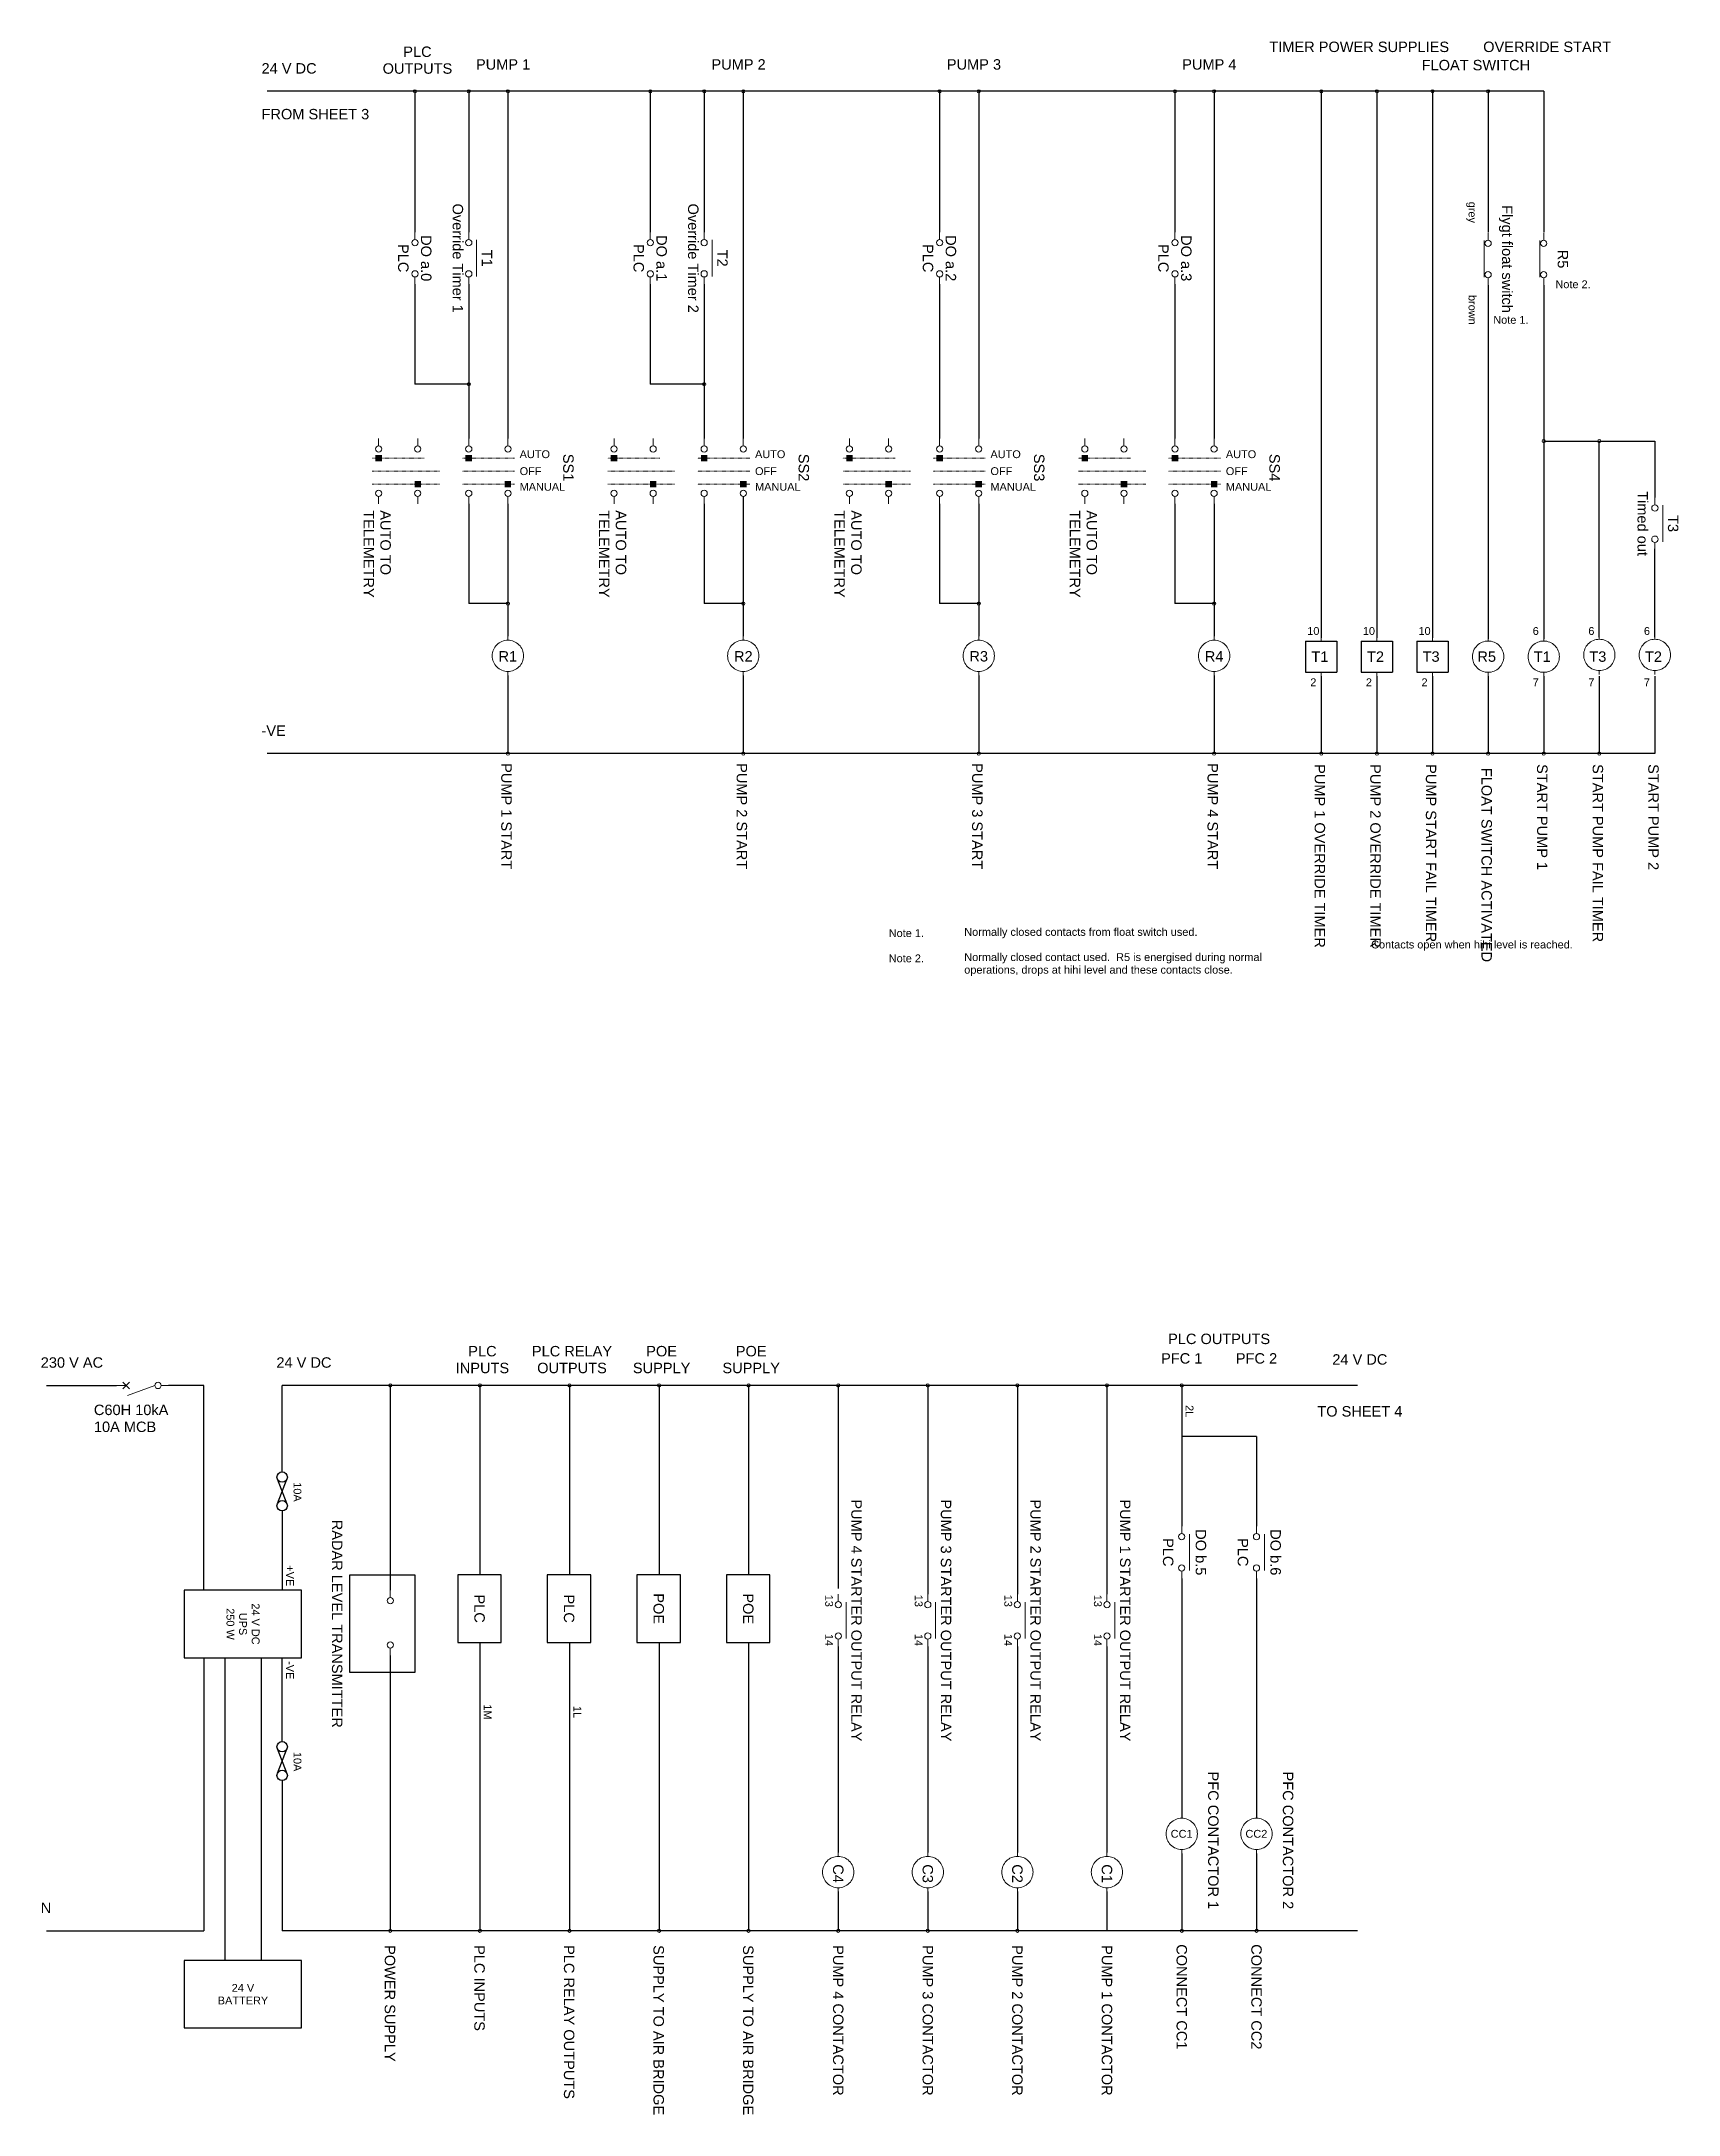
# Model space of a CAD drawing. Header units: millimetres. Extents: x -325 to 284974, y -1 to 659558.
# Drawn here: x -325.2 to -11.4, y 744.2 to 1141.7 of the extents above; entities that cross this region are included whole.
import ezdxf

# ---------------------------------------------------------------- set-up
doc = ezdxf.new("R2010")
doc.units = ezdxf.units.MM
doc.header["$LTSCALE"] = 0.5
doc.linetypes.add('STYLE_01', pattern=[0.11811, 0.07874, -0.03937])
doc.layers.add('DRAWING', color=7, linetype='Continuous')
doc.layers.add('TEXT', color=2, linetype='Continuous')
doc.styles.add('Arial', font='arial.ttf')

msp = doc.modelspace()

# ---------------------------------------------------------------- texts
at = {"layer": 'TEXT', "line_spacing_factor": 0.966482, "style": 'Arial'}
for s, insert, char_height, attachment_point in [('TIMER POWER SUPPLIES', (-72.59, 1141.66), 2, 2), ('OVERRIDE START', (-36.56, 1141.66), 2, 2), ('24 V DC', (-283.03, 1137.53), 2, 1), ('PLC\\POUTPUTS', (-253.14, 1140.72), 2, 2), ('PUMP 1', (-236.72, 1138.29), 2, 2), ('PUMP 2', (-191.58, 1138.29), 2, 2), ('PUMP 3', (-146.45, 1138.29), 2, 2), ('PUMP 4', (-101.32, 1138.29), 2, 2), ('FLOAT SWITCH', (-50.22, 1138.16), 2, 2), ('Note 2.', (-34.98, 1095.12), 1.5, 4), ('Note 1.', (-46.89, 1088.3), 1.5, 4), ('\\lAUTO', (-233.55, 1063.3), 1.5, 1), ('\\lAUTO', (-188.42, 1063.3), 1.5, 1), ('\\lAUTO', (-143.29, 1063.3), 1.5, 1), ('\\lAUTO', (-98.16, 1063.3), 1.5, 1), ('\\lOFF', (-233.55, 1060.05), 1.5, 1), ('\\lOFF', (-188.42, 1060.05), 1.5, 1), ('\\lOFF', (-143.29, 1060.05), 1.5, 1), ('\\lOFF', (-98.16, 1060.05), 1.5, 1), ('\\lMANUAL', (-233.55, 1057.05), 1.5, 1), ('\\lMANUAL', (-188.42, 1057.05), 1.5, 1), ('\\lMANUAL', (-143.29, 1057.05), 1.5, 1), ('\\lMANUAL', (-98.16, 1057.05), 1.5, 1), ('10', (-81.39, 1029.4), 1.5, 2), ('10', (-70.73, 1029.4), 1.5, 2), ('10', (-60.07, 1029.4), 1.5, 2), ('6', (-38.75, 1029.4), 1.5, 2), ('6', (-28.09, 1029.4), 1.5, 2), ('6', (-17.43, 1029.4), 1.5, 2), ('R1', (-235.81, 1023.79), 2, 5), ('R2', (-190.67, 1023.79), 2, 5), ('R3', (-145.54, 1023.79), 2, 5), ('R4', (-100.41, 1023.79), 2, 5), ('T1', (-80.13, 1023.73), 2, 5), ('T2', (-69.47, 1023.73), 2, 5), ('T3', (-58.81, 1023.73), 2, 5), ('R5', (-48.15, 1023.73), 2, 5), ('T1', (-37.49, 1023.73), 2, 5), ('T3', (-26.84, 1023.73), 2, 5), ('T2', (-16.18, 1023.73), 2, 5), ('-VE', (-283.04, 1010.54), 2, 1), ('Note 1.\\P\\PNote 2.', (-162.79, 971.47), 1.5, 1), ('Normally closed contacts from float switch used.  \\P^I^I^I^I^I^I^I^I^I^I^I^I^IContacts open when hihi level is reached.\\PNormally closed contact used.  R5 is energised during normal\\Poperations, drops at hihi level and these contacts close.', (-148.31, 971.7), 1.5, 1), ('PLC\\PINPUTS', (-240.68, 888.94), 2, 5), ('PLC RELAY\\POUTPUTS', (-223.51, 888.94), 2, 5), ('POE\\PSUPPLY', (-206.33, 888.94), 2, 5), ('POE\\PSUPPLY', (-189.16, 888.94), 2, 5), ('PLC OUTPUTS', (-99.45, 892.91), 2, 5), ('230 V AC', (-325.36, 889.39), 2, 1), ('24 V DC', (-280.18, 889.39), 2, 1), ('PFC 1', (-106.62, 890.18), 2, 2), ('PFC 2', (-92.28, 890.18), 2, 2), ('24 V DC', (-72.47, 889.98), 2, 2), ('\\lC60H 10kA', (-315.17, 880.31), 2, 1), ('TO SHEET 4', (-72.47, 878), 2, 8), ('\\l10A MCB', (-315.17, 877.06), 2, 1), ('CC1', (-106.64, 798.01), 1.5, 5), ('CC2', (-92.31, 798.01), 1.5, 5), ('N', (-325.36, 784.83), 2, 1), ('24 V\\PBATTERY', (-286.59, 767.27), 1.5, 5)]:
    msp.add_mtext(s, dxfattribs=dict(at, insert=insert, char_height=char_height, attachment_point=attachment_point))
for s, insert, char_height, attachment_point, rotation in [('FROM SHEET 3', (-283.03, 1126.73), 2, 7, 360), ('Override Timer 1', (-244.39, 1100.13), 2, 2, 270), ('Override Timer 2', (-199.26, 1100.13), 2, 2, 270), ('grey', (-50.13, 1108.92), 1.5, 2, 270), ('Flygt float switch', (-43.21, 1099.97), 2, 2, 270), ('PLC', (-254.85, 1100.13), 2, 2, 270), ('DO a.0', (-250.46, 1100.13), 2, 2, 270), ('T1', (-238.8, 1100.13), 2, 2, 270), ('PLC', (-209.72, 1100.13), 2, 2, 270), ('DO a.1', (-205.33, 1100.13), 2, 2, 270), ('T2', (-193.67, 1100.13), 2, 2, 270), ('PLC', (-154.26, 1100.13), 2, 2, 270), ('DO a.2', (-149.87, 1100.13), 2, 2, 270), ('PLC', (-109.13, 1100.13), 2, 2, 270), ('DO a.3', (-104.74, 1100.13), 2, 2, 270), ('R5', (-32.55, 1099.97), 2, 2, 270), ('brown', (-50.13, 1090.23), 1.5, 2, 270), ('SS1', (-223.2, 1062.62), 2, 1, 270), ('SS2', (-178.07, 1062.62), 2, 1, 270), ('SS3', (-132.94, 1062.62), 2, 1, 270), ('SS4', (-87.81, 1062.62), 2, 1, 270), ('Timed out', (-17.24, 1049.25), 2, 2, 270), ('AUTO TO \\PTELEMETRY', (-260.86, 1051.8), 2, 4, 270), ('AUTO TO \\PTELEMETRY', (-215.73, 1051.8), 2, 4, 270), ('AUTO TO \\PTELEMETRY', (-170.6, 1051.8), 2, 4, 270), ('AUTO TO \\PTELEMETRY', (-125.47, 1051.8), 2, 4, 270), ('T3', (-11.41, 1049.25), 2, 2, 270), ('2', (-81.39, 1018.07), 1.5, 8, 0), ('2', (-70.73, 1018.07), 1.5, 8, 0), ('2', (-60.07, 1018.07), 1.5, 8, 0), ('7', (-38.75, 1018.07), 1.5, 8, 0), ('7', (-28.09, 1018.07), 1.5, 8, 0), ('7', (-17.43, 1018.07), 1.5, 8, 0), ('PUMP 1 START', (-236.09, 1003.31), 2, 4, 270), ('PUMP 2 START', (-190.96, 1003.31), 2, 4, 270), ('PUMP 3 START', (-145.82, 1003.31), 2, 4, 270), ('PUMP 4 START', (-100.69, 1003.31), 2, 4, 270), ('PUMP 1 OVERRIDE TIMER', (-80.15, 1003.13), 2, 4, 270), ('PUMP 2 OVERRIDE TIMER', (-69.49, 1003.13), 2, 4, 270), ('PUMP START FAIL TIMER', (-58.83, 1003.13), 2, 4, 270), ('FLOAT SWITCH ACTIVATED', (-48.17, 1002.41), 2, 4, 270), ('START PUMP 1', (-37.51, 1003.13), 2, 4, 270), ('START PUMP FAIL TIMER', (-26.85, 1003.13), 2, 4, 270), ('START PUMP 2', (-16.19, 1003.13), 2, 4, 270), ('2L', (-104.37, 879.05), 1.5, 2, 270), ('10A', (-275.4, 863.56), 1.5, 2, 270), ('PUMP 4 STARTER OUTPUT RELAY', (-167.97, 838.94), 2, 2, 270), ('PUMP 3 STARTER OUTPUT RELAY', (-150.8, 838.94), 2, 2, 270), ('PUMP 2 STARTER OUTPUT RELAY', (-133.63, 838.94), 2, 2, 270), ('PUMP 1 STARTER OUTPUT RELAY', (-116.45, 838.94), 2, 2, 270), ('RADAR LEVEL TRANSMITTER', (-267.53, 838.29), 2, 2, 270), ('DO b.5', (-101.94, 852), 2, 2, 270), ('DO b.6', (-87.61, 852), 2, 2, 270), ('PLC', (-108.22, 852), 2, 2, 270), ('PLC', (-93.89, 852), 2, 2, 270), ('+VE', (-277.56, 845.49), 1.5, 6, 270), ('PLC', (-241.25, 841.19), 2, 5, 270), ('PLC', (-224.08, 841.19), 2, 5, 270), ('POE', (-206.9, 841.19), 2, 5, 270), ('POE', (-189.73, 841.18), 2, 5, 270), ('13', (-173.47, 842.69), 1.5, 2, 270), ('13', (-156.3, 842.69), 1.5, 2, 270), ('13', (-139.13, 842.69), 1.5, 2, 270), ('13', (-121.95, 842.69), 1.5, 2, 270), ('24 V DC\\PUPS\\P250 W', (-286.59, 838.25), 1.5, 5, 270), ('14', (-173.47, 835.19), 1.5, 2, 270), ('14', (-156.3, 835.19), 1.5, 2, 270), ('14', (-139.13, 835.19), 1.5, 2, 270), ('14', (-121.95, 835.19), 1.5, 2, 270), ('-VE', (-277.56, 831.14), 1.5, 4, 270), ('1M', (-238.92, 821.38), 1.5, 2, 270), ('1L', (-221.74, 821.38), 1.5, 2, 270), ('10A', (-275.4, 811.86), 1.5, 2, 270), ('PFC CONTACTOR 1', (-99.56, 796.76), 2, 2, 270), ('PFC CONTACTOR 2', (-85.23, 796.76), 2, 2, 270), ('C4', (-171.47, 792.18), 2, 1, 270), ('C3', (-154.3, 792.18), 2, 1, 270), ('C2', (-137.13, 792.18), 2, 1, 270), ('C1', (-119.95, 792.18), 2, 1, 270), ('POWER SUPPLY', (-257.41, 776.68), 2, 1, 270), ('PLC INPUTS', (-240.24, 776.68), 2, 1, 270), ('PLC RELAY OUTPUTS', (-223.06, 776.68), 2, 1, 270), ('SUPPLY TO AIR BRIDGE', (-205.89, 776.68), 2, 1, 270), ('SUPPLY TO AIR BRIDGE', (-188.72, 776.67), 2, 1, 270), ('PUMP 4 CONTACTOR', (-171.47, 776.68), 2, 1, 270), ('PUMP 3 CONTACTOR', (-154.3, 776.68), 2, 1, 270), ('PUMP 2 CONTACTOR', (-137.13, 776.68), 2, 1, 270), ('PUMP 1 CONTACTOR', (-119.95, 776.68), 2, 1, 270), ('CONNECT CC1', (-106.63, 776.85), 2, 4, 270), ('CONNECT CC2', (-92.3, 776.85), 2, 4, 270)]:
    msp.add_mtext(s, dxfattribs=dict(at, insert=insert, char_height=char_height, attachment_point=attachment_point, rotation=rotation))

# ---------------------------------------------------------------- blocks, each defined once
blk = doc.blocks.new('RLY')
at = {"layer": 'DRAWING', "color": 5, "lineweight": 13}
for p, q in [((0.75, 0), (0, 0)), ((7.5, 0), (6.75, 0))]:
    blk.add_line(p, q, dxfattribs=at)
at = {"layer": 'DRAWING', "color": 5, "lineweight": 5, "flags": 128}
blk.add_lwpolyline([(3.75, 3, -0.414214), (6.75, 0, -0.414214), (3.75, -3, -0.414214), (0.75, 0, -0.414214), (3.75, 3, -0.414214)], format="xyb", dxfattribs=at)
blk = doc.blocks.new('JUNCTION')
at = {"layer": 'DRAWING', "lineweight": 13, "flags": 128}
blk.add_lwpolyline([(-0.3125, 0, 0.41421356), (0, -0.3125, 0.41421356), (0.3125, 0, 0.41421356), (0, 0.3125, 0.41421356)], format="xyb", close=True, dxfattribs=at)
blk = doc.blocks.new('NOCT')
at = {"layer": 'DRAWING', "color": 5, "lineweight": 13}
for p, q in [((1.35, 0), (0, 0)), ((8.65, 0), (10, 0))]:
    blk.add_line(p, q, dxfattribs=at)
at = {"layer": 'DRAWING', "color": 5, "lineweight": 5}
blk.add_line((1.5, 1.5), (8.5, 1.5), dxfattribs=at)
at = {"layer": 'DRAWING', "color": 5, "lineweight": 5, "flags": 128}
for points in [[(2, 0.6, -0.414214), (2.6, 0, -0.414214), (2, -0.6, -0.414214), (1.4, 0, -0.414214), (2, 0.6, -0.414214)], [(8, 0.6, -0.414214), (8.6, 0, -0.414214), (8, -0.6, -0.414214), (7.4, 0, -0.414214), (8, 0.6, -0.414214)]]:
    blk.add_lwpolyline(points, format="xyb", dxfattribs=at)
blk = doc.blocks.new('FUSE')
at = {"layer": 'DRAWING'}
for p, q in [((0.93, 6.14), (-0.93, 1.36)), ((-0.93, 6.14), (0.93, 1.36))]:
    blk.add_line(p, q, dxfattribs=at)
for centre in [(0, 6.5), (0, 1)]:
    blk.add_circle(centre, 1, dxfattribs=at)
blk = doc.blocks.new('NOCB')
at = {"layer": 'DRAWING', "color": 5, "lineweight": 5}
for p, q in [((2.65, 0), (7.85, 1.9)), ((7.5, 0.625), (8.75, -0.625)), ((7.5, -0.625), (8.75, 0.625))]:
    blk.add_line(p, q, dxfattribs=at)
at = {"layer": 'DRAWING', "color": 5, "lineweight": 13}
for p, q in [((8.125, 0), (10, 0)), ((1.35, 0), (0, 0))]:
    blk.add_line(p, q, dxfattribs=at)
at = {"layer": 'DRAWING', "color": 5, "lineweight": 5, "flags": 128}
blk.add_lwpolyline([(2, 0.6, -0.4142136), (2.6, 0, -0.4142136), (2, -0.6, -0.4142136), (1.4, 0, -0.4142136), (2, 0.6, -0.4142136)], format="xyb", dxfattribs=at)
blk = doc.blocks.new('contact')
at = {"layer": 'DRAWING', "color": 5, "lineweight": 13}
for p, q in [((1.35, 0), (0, 0)), ((8.65, 0), (10, 0))]:
    blk.add_line(p, q, dxfattribs=at)
at = {"layer": 'DRAWING', "color": 5, "lineweight": 5, "flags": 128}
for points in [[(2, 0.6, -0.414214), (2.6, 0, -0.414214), (2, -0.6, -0.414214), (1.4, 0, -0.414214), (2, 0.6, -0.414214)], [(8, 0.6, -0.414214), (8.6, 0, -0.414214), (8, -0.6, -0.414214), (7.4, 0, -0.414214), (8, 0.6, -0.414214)]]:
    blk.add_lwpolyline(points, format="xyb", dxfattribs=at)
blk = doc.blocks.new('NCCT')
at = {"layer": 'DRAWING', "color": 5, "lineweight": 13}
for p, q in [((1.35, 0), (0, 0)), ((8.65, 0), (10, 0))]:
    blk.add_line(p, q, dxfattribs=at)
at = {"layer": 'DRAWING', "color": 5, "lineweight": 5}
blk.add_line((1.45, -0.75), (8.5, -0.75), dxfattribs=at)
at = {"layer": 'DRAWING', "color": 5, "lineweight": 5, "flags": 128}
for points in [[(2, 0.6, -0.414214), (2.6, 0, -0.414214), (2, -0.6, -0.414214), (1.4, 0, -0.414214), (2, 0.6, -0.414214)], [(8, 0.6, -0.414214), (8.6, 0, -0.414214), (8, -0.6, -0.414214), (7.4, 0, -0.414214), (8, 0.6, -0.414214)]]:
    blk.add_lwpolyline(points, format="xyb", dxfattribs=at)
blk = doc.blocks.new('TIMER')
at = {"layer": 'DRAWING', "color": 5, "lineweight": 13}
for p, q in [((0.75, 0), (0, 0)), ((7.5, 0), (6.75, 0))]:
    blk.add_line(p, q, dxfattribs=at)
at = {"layer": 'DRAWING', "color": 5, "linetype": 'ByBlock'}
for p, q in [((0.75, 3), (0.75, -3)), ((6.75, 3), (0.75, 3)), ((6.75, 3), (6.75, -3)), ((6.75, -3), (0.75, -3))]:
    blk.add_line(p, q, dxfattribs=at)

# ---------------------------------------------------------------- linework, layer by layer
at = {"color": 5, "linetype": 'STYLE_01', "lineweight": 13}
for p, q in [((-251.83, 1061.8), (-261.83, 1061.8)), ((-234.55, 1061.8), (-244.55, 1061.8)), ((-206.7, 1061.8), (-216.7, 1061.8)), ((-189.42, 1061.8), (-199.42, 1061.8)), ((-161.57, 1061.8), (-171.57, 1061.8)), ((-144.29, 1061.8), (-154.29, 1061.8)), ((-116.44, 1061.8), (-126.44, 1061.8)), ((-99.16, 1061.8), (-109.16, 1061.8)), ((-248.9, 1059.3), (-261.83, 1059.3)), ((-234.55, 1059.3), (-244.55, 1059.3)), ((-203.77, 1059.3), (-216.7, 1059.3)), ((-189.42, 1059.3), (-199.42, 1059.3)), ((-158.64, 1059.3), (-171.57, 1059.3)), ((-144.29, 1059.3), (-154.29, 1059.3)), ((-113.51, 1059.3), (-126.44, 1059.3)), ((-99.16, 1059.3), (-109.16, 1059.3)), ((-248.9, 1056.8), (-261.83, 1056.8)), ((-234.55, 1056.8), (-244.55, 1056.8)), ((-203.77, 1056.8), (-216.7, 1056.8)), ((-189.42, 1056.8), (-199.42, 1056.8)), ((-158.64, 1056.8), (-171.57, 1056.8)), ((-144.29, 1056.8), (-154.29, 1056.8)), ((-113.51, 1056.8), (-126.44, 1056.8)), ((-99.16, 1056.8), (-109.16, 1056.8))]:
    msp.add_line(p, q, dxfattribs=at)
at = {"color": 5, "lineweight": 13}
for points in [[(-259.95, 1062.42), (-259.95, 1061.17), (-261.2, 1062.42), (-261.2, 1061.17)], [(-242.68, 1062.42), (-242.68, 1061.17), (-243.93, 1062.42), (-243.93, 1061.17)], [(-214.82, 1062.42), (-214.82, 1061.17), (-216.07, 1062.42), (-216.07, 1061.17)], [(-197.55, 1062.42), (-197.55, 1061.17), (-198.8, 1062.42), (-198.8, 1061.17)], [(-169.69, 1062.42), (-169.69, 1061.17), (-170.94, 1062.42), (-170.94, 1061.17)], [(-152.41, 1062.42), (-152.41, 1061.17), (-153.66, 1062.42), (-153.66, 1061.17)], [(-124.56, 1062.42), (-124.56, 1061.17), (-125.81, 1062.42), (-125.81, 1061.17)], [(-107.28, 1062.42), (-107.28, 1061.17), (-108.53, 1062.42), (-108.53, 1061.17)], [(-252.45, 1057.42), (-252.45, 1056.17), (-253.7, 1057.42), (-253.7, 1056.17)], [(-235.18, 1057.42), (-235.18, 1056.17), (-236.43, 1057.42), (-236.43, 1056.17)], [(-207.32, 1057.42), (-207.32, 1056.17), (-208.57, 1057.42), (-208.57, 1056.17)], [(-190.05, 1057.42), (-190.05, 1056.17), (-191.3, 1057.42), (-191.3, 1056.17)], [(-162.19, 1057.42), (-162.19, 1056.17), (-163.44, 1057.42), (-163.44, 1056.17)], [(-144.91, 1057.42), (-144.91, 1056.17), (-146.16, 1057.42), (-146.16, 1056.17)], [(-117.06, 1057.42), (-117.06, 1056.17), (-118.31, 1057.42), (-118.31, 1056.17)], [(-99.78, 1057.42), (-99.78, 1056.17), (-101.03, 1057.42), (-101.03, 1056.17)]]:
    msp.add_solid(points, dxfattribs=at)
at = {"layer": 'DRAWING'}
for p, q in [((-37.22, 1132.13), (-281.94, 1132.13)), ((-253.63, 1132.13), (-253.63, 1122.36)), ((-235.8, 1132.13), (-235.8, 1065.55)), ((-208.5, 1132.13), (-208.5, 1122.36)), ((-190.67, 1132.13), (-190.67, 1065.55)), ((-153.04, 1132.13), (-153.04, 1122.36)), ((-145.54, 1132.13), (-145.54, 1065.55)), ((-107.91, 1132.13), (-107.91, 1122.36)), ((-100.41, 1132.13), (-100.41, 1065.55)), ((-79.86, 1132.13), (-79.86, 1027.32)), ((-69.2, 1132.13), (-69.2, 1027.32)), ((-58.54, 1132.13), (-58.54, 1027.32)), ((-47.88, 1132.13), (-47.88, 1105.13)), ((-37.22, 1132.13), (-37.22, 1105.13)), ((-253.63, 1122.36), (-253.63, 1105.13)), ((-208.5, 1122.36), (-208.5, 1105.13)), ((-153.04, 1122.36), (-153.04, 1105.13)), ((-107.91, 1122.36), (-107.91, 1105.13)), ((-243.3, 1095.13), (-243.3, 1065.55)), ((-198.17, 1095.13), (-198.17, 1065.55)), ((-153.04, 1095.13), (-153.04, 1065.55)), ((-107.91, 1095.13), (-107.91, 1065.55)), ((-47.88, 1094.97), (-47.88, 1027.16)), ((-37.22, 1094.97), (-37.22, 1027.16)), ((-243.3, 1075.98), (-243.3, 1075.98)), ((-198.17, 1075.98), (-198.17, 1075.98)), ((-26.56, 1027.48), (-26.56, 1065.07)), ((-26.56, 1065.07), (-26.56, 1065.07)), ((-15.91, 1065.07), (-15.91, 1054.25)), ((-190.67, 1054.4), (-190.67, 1027.64)), ((-243.3, 1053.05), (-243.3, 1033.9)), ((-235.8, 1053.05), (-235.8, 1027.64)), ((-198.17, 1053.05), (-198.17, 1033.9)), ((-153.04, 1053.05), (-153.04, 1033.9)), ((-145.54, 1053.05), (-145.54, 1027.64)), ((-107.91, 1053.05), (-107.91, 1033.9)), ((-100.41, 1053.05), (-100.41, 1027.64)), ((-235.8, 1033.9), (-235.8, 1033.9)), ((-190.67, 1033.9), (-190.67, 1033.9)), ((-145.54, 1033.9), (-145.54, 1033.9)), ((-100.41, 1033.9), (-100.41, 1033.9)), ((-235.8, 1020.14), (-235.8, 1012.64)), ((-190.67, 1020.14), (-190.67, 1012.64)), ((-145.54, 1020.14), (-145.54, 1012.64)), ((-100.41, 1020.14), (-100.41, 1012.64)), ((-79.86, 1019.98), (-79.86, 1005.14)), ((-69.2, 1019.98), (-69.2, 1005.14)), ((-58.54, 1019.98), (-58.54, 1005.14)), ((-47.88, 1019.98), (-47.88, 1005.14)), ((-37.22, 1019.98), (-37.22, 1005.14)), ((-26.56, 1019.98), (-26.56, 1005.14)), ((-15.91, 1019.98), (-15.91, 1005.14)), ((-235.8, 1012.64), (-235.8, 1005.14)), ((-190.67, 1012.64), (-190.67, 1005.14)), ((-145.54, 1012.64), (-145.54, 1005.14)), ((-100.41, 1012.64), (-100.41, 1005.14)), ((-15.91, 1005.14), (-281.94, 1005.14)), ((-324.24, 883.99), (-310.86, 883.99)), ((-294.09, 883.99), (-300.86, 883.99)), ((-294.09, 844.73), (-294.09, 883.99)), ((-279.06, 867.42), (-279.06, 883.99)), ((-72.95, 883.99), (-279.06, 883.99)), ((-258.34, 883.99), (-258.34, 844.73)), ((-241.17, 883.99), (-241.17, 847.67)), ((-223.99, 883.99), (-223.99, 847.67)), ((-206.82, 883.99), (-206.82, 847.67)), ((-189.65, 883.99), (-189.65, 847.67)), ((-172.47, 883.99), (-172.47, 858.08)), ((-172.47, 883.99), (-172.47, 845.04)), ((-155.3, 883.99), (-155.3, 843.94)), ((-138.13, 883.99), (-138.13, 843.94)), ((-120.95, 883.99), (-120.95, 843.94)), ((-106.62, 883.99), (-106.62, 874.23)), ((-106.62, 874.23), (-106.62, 857)), ((-92.28, 874.23), (-92.28, 857)), ((-106.62, 847), (-106.62, 801.01)), ((-92.28, 847), (-92.28, 801.01)), ((-283.06, 773.76), (-283.06, 831.76)), ((-279.06, 815.72), (-279.06, 831.76)), ((-172.47, 833.94), (-172.47, 794.43)), ((-155.3, 833.94), (-155.3, 794.43)), ((-138.13, 833.94), (-138.13, 794.43)), ((-120.95, 833.94), (-120.95, 794.43)), ((-106.62, 794.26), (-106.62, 779.42)), ((-92.28, 794.26), (-92.28, 779.42)), ((-172.47, 786.93), (-172.47, 779.43)), ((-155.3, 786.93), (-155.3, 779.43)), ((-138.13, 786.93), (-138.13, 779.43)), ((-120.95, 786.93), (-120.95, 779.43))]:
    msp.add_line(p, q, dxfattribs=at)
at = {"layer": 'DRAWING', "color": 0, "linetype": 'ByBlock'}
for p, q in [((-243.3, 1132.13), (-243.3, 1105.13)), ((-198.17, 1132.13), (-198.17, 1105.13)), ((-253.63, 1095.13), (-253.63, 1075.98)), ((-208.5, 1095.13), (-208.5, 1075.98)), ((-243.3, 1075.98), (-253.63, 1075.98)), ((-198.17, 1075.98), (-208.5, 1075.98)), ((-15.91, 1027.48), (-15.91, 1044.39)), ((-92.28, 874.23), (-106.62, 874.23)), ((-279.09, 859.92), (-279.09, 844.73)), ((-294.09, 831.76), (-294.09, 779.43)), ((-290.09, 831.76), (-290.09, 773.76)), ((-258.34, 832.23), (-258.34, 779.43)), ((-241.17, 834.7), (-241.17, 779.43)), ((-223.99, 834.7), (-223.99, 779.43)), ((-206.82, 834.7), (-206.82, 779.43)), ((-189.65, 834.7), (-189.65, 779.42)), ((-279.09, 808.22), (-279.09, 779.43)), ((-324.24, 779.43), (-294.09, 779.43)), ((-72.95, 779.43), (-279.09, 779.43))]:
    msp.add_line(p, q, dxfattribs=at)
at = {"layer": 'DRAWING', "color": 5, "lineweight": 13}
for p, q in [((-260.58, 1064.2), (-260.58, 1065.55)), ((-253.08, 1064.2), (-253.08, 1065.55)), ((-243.3, 1064.2), (-243.3, 1065.55)), ((-235.8, 1064.2), (-235.8, 1065.55)), ((-215.45, 1064.2), (-215.45, 1065.55)), ((-207.95, 1064.2), (-207.95, 1065.55)), ((-198.17, 1064.2), (-198.17, 1065.55)), ((-190.67, 1064.2), (-190.67, 1065.55)), ((-170.32, 1064.2), (-170.32, 1065.55)), ((-162.82, 1064.2), (-162.82, 1065.55)), ((-153.04, 1064.2), (-153.04, 1065.55)), ((-145.54, 1064.2), (-145.54, 1065.55)), ((-125.19, 1064.2), (-125.19, 1065.55)), ((-117.69, 1064.2), (-117.69, 1065.55)), ((-107.91, 1064.2), (-107.91, 1065.55)), ((-100.41, 1064.2), (-100.41, 1065.55)), ((-260.58, 1054.4), (-260.58, 1053.05)), ((-253.08, 1054.4), (-253.08, 1053.05)), ((-243.3, 1054.4), (-243.3, 1053.05)), ((-235.8, 1054.4), (-235.8, 1053.05)), ((-215.45, 1054.4), (-215.45, 1053.05)), ((-207.95, 1054.4), (-207.95, 1053.05)), ((-198.17, 1054.4), (-198.17, 1053.05)), ((-190.67, 1054.4), (-190.67, 1053.05)), ((-170.32, 1054.4), (-170.32, 1053.05)), ((-162.82, 1054.4), (-162.82, 1053.05)), ((-153.04, 1054.4), (-153.04, 1053.05)), ((-145.54, 1054.4), (-145.54, 1053.05)), ((-125.19, 1054.4), (-125.19, 1053.05)), ((-117.69, 1054.4), (-117.69, 1053.05)), ((-107.91, 1054.4), (-107.91, 1053.05)), ((-100.41, 1054.4), (-100.41, 1053.05)), ((-258.34, 843.38), (-258.34, 844.73)), ((-258.34, 833.58), (-258.34, 832.23))]:
    msp.add_line(p, q, dxfattribs=at)
at = {"layer": 'DRAWING'}
for points in [[(-243.3, 1075.98), (-243.3, 1075.98)], [(-198.17, 1075.98), (-198.17, 1075.98)], [(-37.22, 1065.07), (-15.91, 1065.07)], [(-235.8, 1033.9), (-243.3, 1033.9)], [(-235.8, 1033.9), (-235.8, 1033.9)], [(-190.67, 1033.9), (-198.17, 1033.9)], [(-190.67, 1033.9), (-190.67, 1033.9)], [(-145.54, 1033.9), (-153.04, 1033.9)], [(-145.54, 1033.9), (-145.54, 1033.9)], [(-100.41, 1033.9), (-107.91, 1033.9)], [(-100.41, 1033.9), (-100.41, 1033.9)]]:
    msp.add_lwpolyline(points, dxfattribs=at)
at = {"layer": 'DRAWING', "color": 5, "lineweight": 5, "flags": 128}
for points in [[(-259.98, 1063.55, -0.414214), (-260.58, 1062.95, -0.414214), (-261.18, 1063.55, -0.414214), (-260.58, 1064.15, -0.414214), (-259.98, 1063.55, -0.414214)], [(-252.48, 1063.55, -0.414214), (-253.08, 1062.95, -0.414214), (-253.68, 1063.55, -0.414214), (-253.08, 1064.15, -0.414214), (-252.48, 1063.55, -0.414214)], [(-242.7, 1063.55, -0.414214), (-243.3, 1062.95, -0.414214), (-243.9, 1063.55, -0.414214), (-243.3, 1064.15, -0.414214), (-242.7, 1063.55, -0.414214)], [(-235.2, 1063.55, -0.414214), (-235.8, 1062.95, -0.414214), (-236.4, 1063.55, -0.414214), (-235.8, 1064.15, -0.414214), (-235.2, 1063.55, -0.414214)], [(-214.85, 1063.55, -0.414214), (-215.45, 1062.95, -0.414214), (-216.05, 1063.55, -0.414214), (-215.45, 1064.15, -0.414214), (-214.85, 1063.55, -0.414214)], [(-207.35, 1063.55, -0.414214), (-207.95, 1062.95, -0.414214), (-208.55, 1063.55, -0.414214), (-207.95, 1064.15, -0.414214), (-207.35, 1063.55, -0.414214)], [(-197.57, 1063.55, -0.414214), (-198.17, 1062.95, -0.414214), (-198.77, 1063.55, -0.414214), (-198.17, 1064.15, -0.414214), (-197.57, 1063.55, -0.414214)], [(-190.07, 1063.55, -0.414214), (-190.67, 1062.95, -0.414214), (-191.27, 1063.55, -0.414214), (-190.67, 1064.15, -0.414214), (-190.07, 1063.55, -0.414214)], [(-169.72, 1063.55, -0.414214), (-170.32, 1062.95, -0.414214), (-170.92, 1063.55, -0.414214), (-170.32, 1064.15, -0.414214), (-169.72, 1063.55, -0.414214)], [(-162.22, 1063.55, -0.414214), (-162.82, 1062.95, -0.414214), (-163.42, 1063.55, -0.414214), (-162.82, 1064.15, -0.414214), (-162.22, 1063.55, -0.414214)], [(-152.44, 1063.55, -0.414214), (-153.04, 1062.95, -0.414214), (-153.64, 1063.55, -0.414214), (-153.04, 1064.15, -0.414214), (-152.44, 1063.55, -0.414214)], [(-144.94, 1063.55, -0.414214), (-145.54, 1062.95, -0.414214), (-146.14, 1063.55, -0.414214), (-145.54, 1064.15, -0.414214), (-144.94, 1063.55, -0.414214)], [(-124.59, 1063.55, -0.414214), (-125.19, 1062.95, -0.414214), (-125.79, 1063.55, -0.414214), (-125.19, 1064.15, -0.414214), (-124.59, 1063.55, -0.414214)], [(-117.09, 1063.55, -0.414214), (-117.69, 1062.95, -0.414214), (-118.29, 1063.55, -0.414214), (-117.69, 1064.15, -0.414214), (-117.09, 1063.55, -0.414214)], [(-107.31, 1063.55, -0.414214), (-107.91, 1062.95, -0.414214), (-108.51, 1063.55, -0.414214), (-107.91, 1064.15, -0.414214), (-107.31, 1063.55, -0.414214)], [(-99.81, 1063.55, -0.414214), (-100.41, 1062.95, -0.414214), (-101.01, 1063.55, -0.414214), (-100.41, 1064.15, -0.414214), (-99.81, 1063.55, -0.414214)], [(-259.98, 1055.05, -0.414214), (-260.58, 1054.45, -0.414214), (-261.18, 1055.05, -0.414214), (-260.58, 1055.65, -0.414214), (-259.98, 1055.05, -0.414214)], [(-252.48, 1055.05, -0.414214), (-253.08, 1054.45, -0.414214), (-253.68, 1055.05, -0.414214), (-253.08, 1055.65, -0.414214), (-252.48, 1055.05, -0.414214)], [(-242.7, 1055.05, -0.414214), (-243.3, 1054.45, -0.414214), (-243.9, 1055.05, -0.414214), (-243.3, 1055.65, -0.414214), (-242.7, 1055.05, -0.414214)], [(-235.2, 1055.05, -0.414214), (-235.8, 1054.45, -0.414214), (-236.4, 1055.05, -0.414214), (-235.8, 1055.65, -0.414214), (-235.2, 1055.05, -0.414214)], [(-214.85, 1055.05, -0.414214), (-215.45, 1054.45, -0.414214), (-216.05, 1055.05, -0.414214), (-215.45, 1055.65, -0.414214), (-214.85, 1055.05, -0.414214)], [(-207.35, 1055.05, -0.414214), (-207.95, 1054.45, -0.414214), (-208.55, 1055.05, -0.414214), (-207.95, 1055.65, -0.414214), (-207.35, 1055.05, -0.414214)], [(-197.57, 1055.05, -0.414214), (-198.17, 1054.45, -0.414214), (-198.77, 1055.05, -0.414214), (-198.17, 1055.65, -0.414214), (-197.57, 1055.05, -0.414214)], [(-190.07, 1055.05, -0.414214), (-190.67, 1054.45, -0.414214), (-191.27, 1055.05, -0.414214), (-190.67, 1055.65, -0.414214), (-190.07, 1055.05, -0.414214)], [(-169.72, 1055.05, -0.414214), (-170.32, 1054.45, -0.414214), (-170.92, 1055.05, -0.414214), (-170.32, 1055.65, -0.414214), (-169.72, 1055.05, -0.414214)], [(-162.22, 1055.05, -0.414214), (-162.82, 1054.45, -0.414214), (-163.42, 1055.05, -0.414214), (-162.82, 1055.65, -0.414214), (-162.22, 1055.05, -0.414214)], [(-152.44, 1055.05, -0.414214), (-153.04, 1054.45, -0.414214), (-153.64, 1055.05, -0.414214), (-153.04, 1055.65, -0.414214), (-152.44, 1055.05, -0.414214)], [(-144.94, 1055.05, -0.414214), (-145.54, 1054.45, -0.414214), (-146.14, 1055.05, -0.414214), (-145.54, 1055.65, -0.414214), (-144.94, 1055.05, -0.414214)], [(-124.59, 1055.05, -0.414214), (-125.19, 1054.45, -0.414214), (-125.79, 1055.05, -0.414214), (-125.19, 1055.65, -0.414214), (-124.59, 1055.05, -0.414214)], [(-117.09, 1055.05, -0.414214), (-117.69, 1054.45, -0.414214), (-118.29, 1055.05, -0.414214), (-117.69, 1055.65, -0.414214), (-117.09, 1055.05, -0.414214)], [(-107.31, 1055.05, -0.414214), (-107.91, 1054.45, -0.414214), (-108.51, 1055.05, -0.414214), (-107.91, 1055.65, -0.414214), (-107.31, 1055.05, -0.414214)], [(-99.81, 1055.05, -0.414214), (-100.41, 1054.45, -0.414214), (-101.01, 1055.05, -0.414214), (-100.41, 1055.65, -0.414214), (-99.81, 1055.05, -0.414214)], [(-257.74, 842.73, -0.414214), (-258.34, 842.13, -0.414214), (-258.94, 842.73, -0.414214), (-258.34, 843.33, -0.414214), (-257.74, 842.73, -0.414214)], [(-257.74, 834.23, -0.414214), (-258.34, 833.63, -0.414214), (-258.94, 834.23, -0.414214), (-258.34, 834.83, -0.414214), (-257.74, 834.23, -0.414214)]]:
    msp.add_lwpolyline(points, format="xyb", dxfattribs=at)
at = {"layer": 'DRAWING', "color": 0, "linetype": 'ByBlock'}
msp.add_lwpolyline([(-253.67, 847.67), (-253.67, 828.97), (-266.08, 828.97), (-266.08, 847.67)], close=True, dxfattribs=at)
at = {"layer": 'DRAWING'}
for points in [[(-245.42, 847.67), (-245.42, 834.7), (-237.09, 834.7), (-237.09, 847.67)], [(-228.24, 847.67), (-228.24, 834.7), (-219.91, 834.7), (-219.91, 847.67)], [(-211.07, 847.67), (-211.07, 834.7), (-202.74, 834.7), (-202.74, 847.67)], [(-193.9, 847.67), (-193.9, 834.7), (-185.57, 834.7), (-185.57, 847.67)], [(-297.84, 844.73), (-297.84, 831.76), (-275.34, 831.76), (-275.34, 844.73)], [(-297.84, 773.76), (-297.84, 760.79), (-275.34, 760.79), (-275.34, 773.76)]]:
    msp.add_lwpolyline(points, close=True, dxfattribs=at)

# ---------------------------------------------------------------- block references
for name, p, rotation in [('JUNCTION', (-253.63, 1132.13), 270), ('JUNCTION', (-243.3, 1132.13), 270), ('JUNCTION', (-235.8, 1132.13), 270), ('JUNCTION', (-208.5, 1132.13), 270), ('JUNCTION', (-198.17, 1132.13), 270), ('JUNCTION', (-190.67, 1132.13), 270), ('JUNCTION', (-153.04, 1132.13), 270), ('JUNCTION', (-145.54, 1132.13), 270), ('JUNCTION', (-107.91, 1132.13), 270), ('JUNCTION', (-100.41, 1132.13), 270), ('JUNCTION', (-79.86, 1132.13), 270), ('JUNCTION', (-69.2, 1132.13), 270), ('JUNCTION', (-58.54, 1132.13), 270), ('JUNCTION', (-47.88, 1132.13), 270), ('NOCT', (-243.3, 1105.13), 270), ('NOCT', (-198.17, 1105.13), 270), ('JUNCTION', (-243.3, 1075.98), 270), ('JUNCTION', (-198.17, 1075.98), 270), ('JUNCTION', (-37.22, 1065.07), 89.99999999999999), ('JUNCTION', (-26.56, 1065.07), 89.99999999999999), ('NOCT', (-15.91, 1054.25), 270), ('JUNCTION', (-235.8, 1033.9), 270), ('JUNCTION', (-190.67, 1033.9), 270), ('JUNCTION', (-145.54, 1033.9), 270), ('JUNCTION', (-100.41, 1033.9), 270), ('RLY', (-235.8, 1027.64), 270), ('RLY', (-190.67, 1027.64), 270), ('RLY', (-145.54, 1027.64), 270), ('RLY', (-100.41, 1027.64), 270), ('RLY', (-47.88, 1027.48), 270), ('RLY', (-37.22, 1027.48), 270), ('RLY', (-26.56, 1027.81), 270), ('RLY', (-15.91, 1027.81), 270), ('JUNCTION', (-235.8, 1005.14), 270), ('JUNCTION', (-190.67, 1005.14), 270), ('JUNCTION', (-145.54, 1005.14), 270), ('JUNCTION', (-100.41, 1005.14), 270), ('JUNCTION', (-79.86, 1005.14), 270), ('JUNCTION', (-69.2, 1005.14), 270), ('JUNCTION', (-58.54, 1005.14), 270), ('JUNCTION', (-47.88, 1005.14), 270), ('JUNCTION', (-37.22, 1005.14), 270), ('JUNCTION', (-26.56, 1005.14), 270), ('NOCB', (-300.86, 883.99), 180), ('JUNCTION', (-258.34, 883.99), 270), ('JUNCTION', (-241.17, 883.99), 270), ('JUNCTION', (-223.99, 883.99), 270), ('JUNCTION', (-206.82, 883.99), 270), ('JUNCTION', (-189.65, 883.99), 270), ('JUNCTION', (-172.47, 883.99), 270), ('JUNCTION', (-155.3, 883.99), 270), ('JUNCTION', (-138.13, 883.99), 270), ('JUNCTION', (-120.95, 883.99), 270), ('JUNCTION', (-106.62, 883.99), 270), ('NOCT', (-106.62, 857), 270), ('NOCT', (-92.28, 857), 270), ('NOCT', (-172.47, 843.94), 270), ('NOCT', (-155.3, 843.94), 270), ('NOCT', (-138.13, 843.94), 270), ('NOCT', (-120.95, 843.94), 270), ('RLY', (-106.62, 801.76), 270), ('RLY', (-92.28, 801.76), 270), ('RLY', (-172.47, 794.43), 270), ('RLY', (-155.3, 794.43), 270), ('RLY', (-138.13, 794.43), 270), ('RLY', (-120.95, 794.43), 270), ('JUNCTION', (-258.34, 779.42), 270), ('JUNCTION', (-241.17, 779.43), 270), ('JUNCTION', (-223.99, 779.43), 270), ('JUNCTION', (-206.82, 779.43), 270), ('JUNCTION', (-189.65, 779.42), 270), ('JUNCTION', (-172.47, 779.43), 270), ('JUNCTION', (-155.3, 779.43), 270), ('JUNCTION', (-138.13, 779.43), 270), ('JUNCTION', (-106.62, 779.42), 270), ('JUNCTION', (-92.28, 779.43), 270)]:
    msp.add_blockref(name, p, dxfattribs=dict(at, rotation=rotation))
at = {"layer": 'DRAWING', "color": 0, "linetype": 'ByBlock'}
for name, p, rotation in [('contact', (-253.63, 1105.13), 270), ('contact', (-208.5, 1105.13), 270), ('contact', (-153.04, 1105.13), 270), ('contact', (-107.91, 1105.13), 270), ('TIMER', (-79.86, 1019.98), 90), ('TIMER', (-69.2, 1019.98), 90), ('TIMER', (-58.54, 1019.98), 90)]:
    msp.add_blockref(name, p, dxfattribs=dict(at, rotation=rotation))
at = {"layer": 'DRAWING'}
for p in [(-279.08, 859.92), (-279.08, 808.22)]:
    msp.add_blockref('FUSE', p, dxfattribs=at)
at = {"layer": 'TEXT', "rotation": 270}
for p in [(-47.88, 1104.97), (-37.22, 1104.97)]:
    msp.add_blockref('NCCT', p, dxfattribs=at)

msp.set_redraw_order([(e.dxf.handle, doc.entitydb.next_handle()) for e in msp.query("TEXT MTEXT ATTDEF DIMENSION ARC_DIMENSION")])  # texts and dimensions are drawn at this point

doc.saveas('drawing.dxf')
